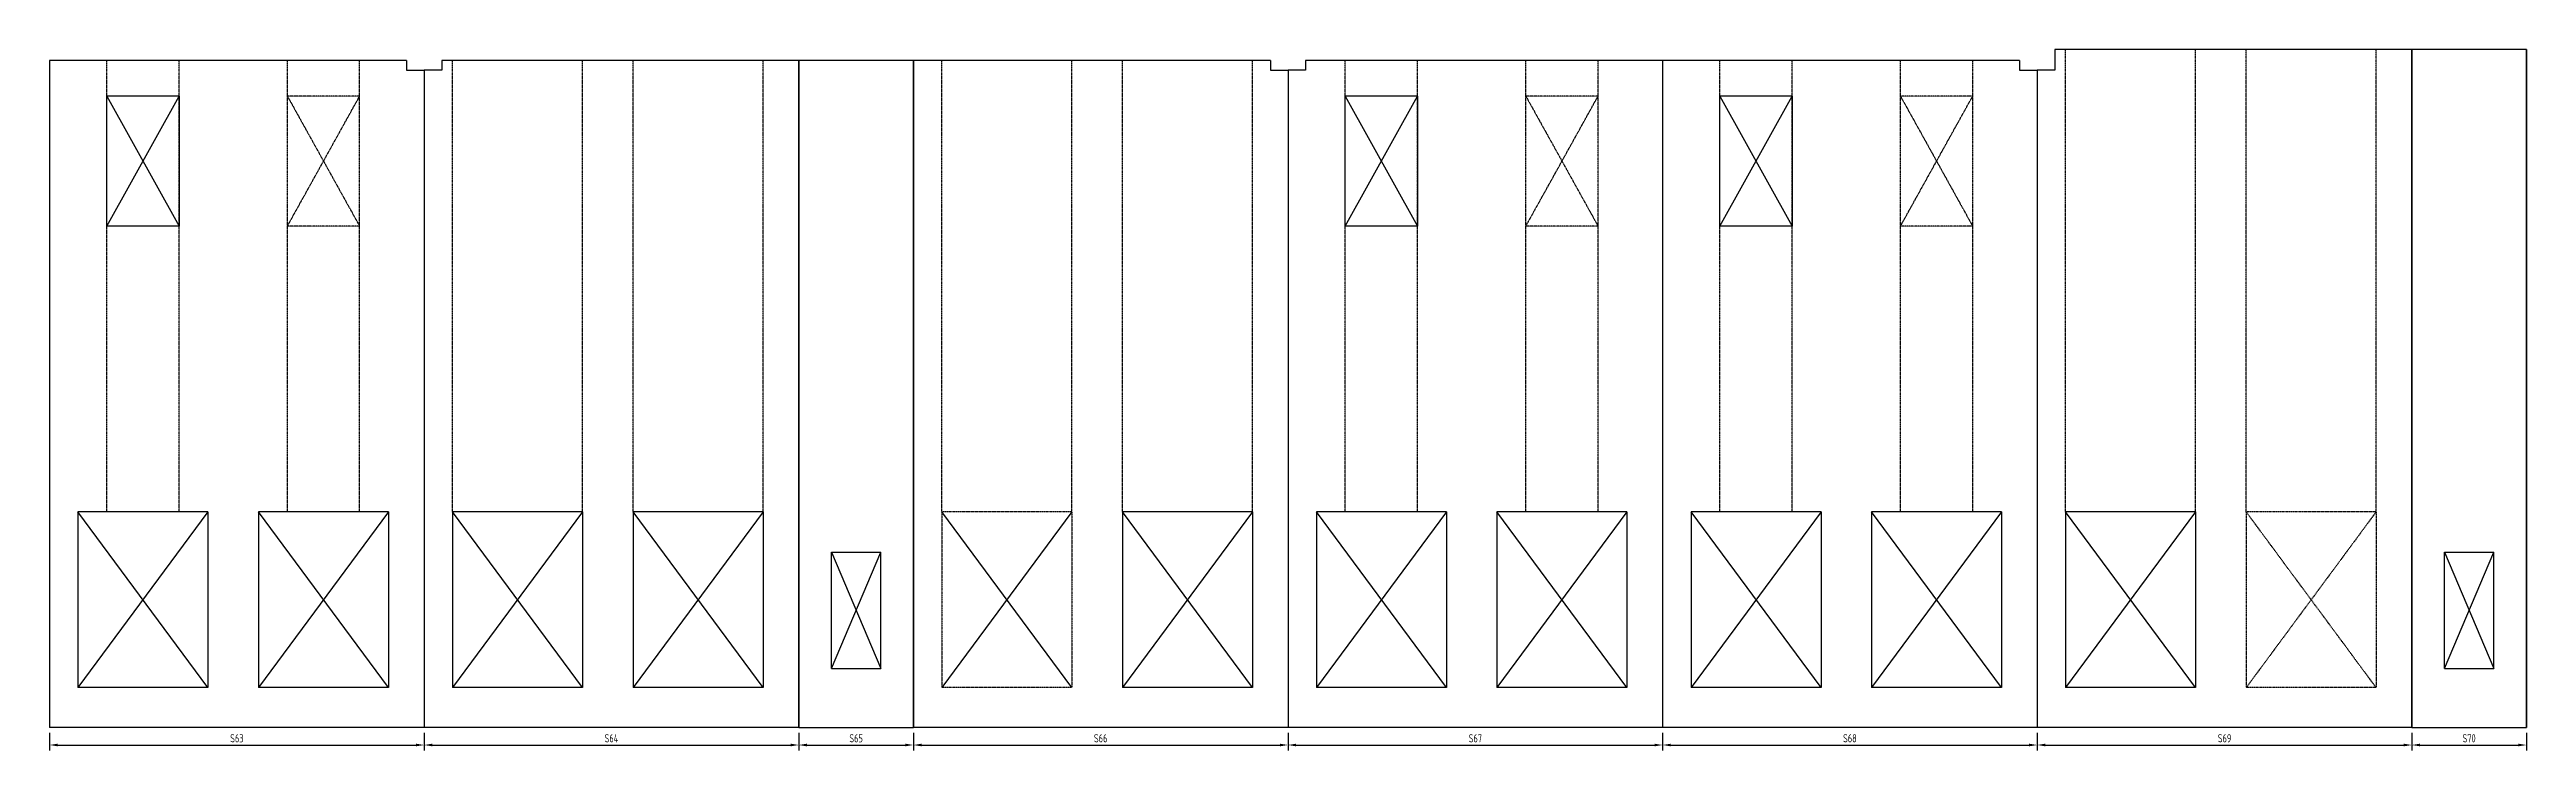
# Model space of a CAD drawing. Header units: inches. Extents: x -10781 to 50822, y -3854 to 38989.
# Drawn here: x 16520 to 18578, y 27182 to 27765 of the extents above; entities that cross this region are included whole.
import ezdxf

# ---------------------------------------------------------------- set-up
doc = ezdxf.new("R2010")
doc.units = ezdxf.units.IN
doc.header["$LTSCALE"] = 0.025
doc.header["$MEASUREMENT"] = 0
doc.linetypes.add('HIDDEN', pattern=[6, 3, -3])
doc.layers.get('Defpoints').update_dxf_attribs({"linetype": 'CONTINUOUS'})
for name, color, linetype in [('0-35', 3, 'CONTINUOUS'), ('0-50', 10, 'CONTINUOUS'), ('hidden', 7, 'HIDDEN')]:
    doc.layers.add(name, color=color, linetype=linetype)
doc.styles.add('AR', font='ARCHQUIK.shx', dxfattribs={"width": 0.8})
doc.dimstyles.new('CADS_DIM_48', dxfattribs={"dimscale": 48, "dimtxt": 0.09375, "dimasz": 0.09375, "dimexe": 0.0625, "dimexo": 0.0625, "dimgap": 0.09375, "dimtad": 0, "dimtih": 1, "dimtoh": 1, "dimzin": 1, "dimdsep": 46, "dimlunit": 4, "dimtxsty": 'AR', "dimblk": 'CLOSED', "dimcen": 0.1875, "dimadec": 0, "dimazin": 0, "dimtfac": 1, "dimtofl": 0, "dimtmove": 0, "dimatfit": 1, "dimldrblk": 'DOTBLANK', "dimfxl": 1, "dimtzin": 0, "dimarcsym": 0})

msp = doc.modelspace()

# ---------------------------------------------------------------- blocks, each defined once
blk = doc.blocks.new('*D487')
at = {"layer": '0-35', "color": 0, "lineweight": -2, "transparency": 16777216}
for p, q in [((16520.1, 27197.1), (16520.1, 27182.4)), ((16526.8, 27186.9), (16824.6, 27186.9)), ((16831.3, 27197.1), (16831.3, 27182.4))]:
    blk.add_line(p, q, dxfattribs=at)
at = {"layer": '0-35', "color": 0, "transparency": 16777216}
for points in [[(16526.8, 27188), (16526.8, 27185.8), (16520.1, 27186.9)], [(16824.6, 27188), (16824.6, 27185.8), (16831.3, 27186.9)]]:
    blk.add_solid(points, dxfattribs=at)
at = {"layer": 'Defpoints', "color": 0, "transparency": 16777216}
for p in [(16520.1, 27201.6), (16831.3, 27201.6), (16831.3, 27186.9)]:
    blk.add_point(p, dxfattribs=at)
at = {"layer": '0-35', "color": 0, "transparency": 16777216, "insert": (16675.7, 27192.5), "char_height": 6.75, "attachment_point": 5, "style": 'AR'}
blk.add_mtext('S63', dxfattribs=at)
blk = doc.blocks.new('_DotBlank')
at = {"layer": '0-35', "color": 0, "lineweight": -2}
blk.add_line((-0.5, 0), (-1, 0), dxfattribs=at)
blk.add_circle((0, 0), 0.5, dxfattribs=at)
blk = doc.blocks.new('*D488')
at = {"layer": '0-35', "color": 0, "lineweight": -2, "transparency": 16777216}
for p, q in [((16831.3, 27197.1), (16831.3, 27182.4)), ((16838.1, 27186.9), (17135.8, 27186.9)), ((17142.6, 27197.1), (17142.6, 27182.4))]:
    blk.add_line(p, q, dxfattribs=at)
at = {"layer": '0-35', "color": 0, "transparency": 16777216}
for points in [[(16838.1, 27188), (16838.1, 27185.8), (16831.3, 27186.9)], [(17135.8, 27188), (17135.8, 27185.8), (17142.6, 27186.9)]]:
    blk.add_solid(points, dxfattribs=at)
at = {"layer": 'Defpoints', "color": 0, "transparency": 16777216}
for p in [(16831.3, 27201.6), (17142.6, 27201.6), (17142.6, 27186.9)]:
    blk.add_point(p, dxfattribs=at)
at = {"layer": '0-35', "color": 0, "transparency": 16777216, "insert": (16986.9, 27192.5), "char_height": 6.75, "attachment_point": 5, "style": 'AR'}
blk.add_mtext('S64', dxfattribs=at)
blk = doc.blocks.new('*D489')
at = {"layer": '0-35', "color": 0, "lineweight": -2, "transparency": 16777216}
for p, q in [((17142.6, 27197.1), (17142.6, 27182.4)), ((17149.3, 27186.9), (17231.1, 27186.9)), ((17237.8, 27197.1), (17237.8, 27182.4))]:
    blk.add_line(p, q, dxfattribs=at)
at = {"layer": '0-35', "color": 0, "transparency": 16777216}
for points in [[(17149.3, 27188), (17149.3, 27185.8), (17142.6, 27186.9)], [(17231.1, 27188), (17231.1, 27185.8), (17237.8, 27186.9)]]:
    blk.add_solid(points, dxfattribs=at)
at = {"layer": 'Defpoints', "color": 0, "transparency": 16777216}
for p in [(17142.6, 27201.6), (17237.8, 27201.6), (17237.8, 27186.9)]:
    blk.add_point(p, dxfattribs=at)
at = {"layer": '0-35', "color": 0, "transparency": 16777216, "insert": (17190.2, 27192.5), "char_height": 6.75, "attachment_point": 5, "style": 'AR'}
blk.add_mtext('S65', dxfattribs=at)
blk = doc.blocks.new('*D490')
at = {"layer": '0-35', "color": 0, "lineweight": -2, "transparency": 16777216}
for p, q in [((17237.8, 27197.1), (17237.8, 27182.4)), ((17244.6, 27186.9), (17542.3, 27186.9)), ((17549.1, 27197.1), (17549.1, 27182.4))]:
    blk.add_line(p, q, dxfattribs=at)
at = {"layer": '0-35', "color": 0, "transparency": 16777216}
for points in [[(17244.6, 27188), (17244.6, 27185.8), (17237.8, 27186.9)], [(17542.3, 27188), (17542.3, 27185.8), (17549.1, 27186.9)]]:
    blk.add_solid(points, dxfattribs=at)
at = {"layer": 'Defpoints', "color": 0, "transparency": 16777216}
for p in [(17237.8, 27201.6), (17549.1, 27201.6), (17549.1, 27186.9)]:
    blk.add_point(p, dxfattribs=at)
at = {"layer": '0-35', "color": 0, "transparency": 16777216, "insert": (17393.4, 27192.5), "char_height": 6.75, "attachment_point": 5, "style": 'AR'}
blk.add_mtext('S66', dxfattribs=at)
blk = doc.blocks.new('*D491')
at = {"layer": '0-35', "color": 0, "lineweight": -2, "transparency": 16777216}
for p, q in [((17549.1, 27197.1), (17549.1, 27182.4)), ((17555.8, 27186.9), (17853.6, 27186.9)), ((17860.3, 27197.1), (17860.3, 27182.4))]:
    blk.add_line(p, q, dxfattribs=at)
at = {"layer": '0-35', "color": 0, "transparency": 16777216}
for points in [[(17555.8, 27188), (17555.8, 27185.8), (17549.1, 27186.9)], [(17853.6, 27188), (17853.6, 27185.8), (17860.3, 27186.9)]]:
    blk.add_solid(points, dxfattribs=at)
at = {"layer": 'Defpoints', "color": 0, "transparency": 16777216}
for p in [(17549.1, 27201.6), (17860.3, 27201.6), (17860.3, 27186.9)]:
    blk.add_point(p, dxfattribs=at)
at = {"layer": '0-35', "color": 0, "transparency": 16777216, "insert": (17704.7, 27192.5), "char_height": 6.75, "attachment_point": 5, "style": 'AR'}
blk.add_mtext('S67', dxfattribs=at)
blk = doc.blocks.new('*D492')
at = {"layer": '0-35', "color": 0, "lineweight": -2, "transparency": 16777216}
for p, q in [((17860.3, 27197.1), (17860.3, 27182.4)), ((17867.1, 27186.9), (18164.8, 27186.9)), ((18171.6, 27197.1), (18171.6, 27182.4))]:
    blk.add_line(p, q, dxfattribs=at)
at = {"layer": '0-35', "color": 0, "transparency": 16777216}
for points in [[(17867.1, 27188), (17867.1, 27185.8), (17860.3, 27186.9)], [(18164.8, 27188), (18164.8, 27185.8), (18171.6, 27186.9)]]:
    blk.add_solid(points, dxfattribs=at)
at = {"layer": 'Defpoints', "color": 0, "transparency": 16777216}
for p in [(17860.3, 27201.6), (18171.6, 27201.6), (18171.6, 27186.9)]:
    blk.add_point(p, dxfattribs=at)
at = {"layer": '0-35', "color": 0, "transparency": 16777216, "insert": (18015.9, 27192.5), "char_height": 6.75, "attachment_point": 5, "style": 'AR'}
blk.add_mtext('S68', dxfattribs=at)
blk = doc.blocks.new('*D493')
at = {"layer": '0-35', "color": 0, "lineweight": -2, "transparency": 16777216}
for p, q in [((18171.6, 27197.1), (18171.6, 27182.4)), ((18178.3, 27186.9), (18476.1, 27186.9)), ((18482.8, 27197.1), (18482.8, 27182.4))]:
    blk.add_line(p, q, dxfattribs=at)
at = {"layer": '0-35', "color": 0, "transparency": 16777216}
for points in [[(18178.3, 27188), (18178.3, 27185.8), (18171.6, 27186.9)], [(18476.1, 27188), (18476.1, 27185.8), (18482.8, 27186.9)]]:
    blk.add_solid(points, dxfattribs=at)
at = {"layer": 'Defpoints', "color": 0, "transparency": 16777216}
for p in [(18171.6, 27201.6), (18482.8, 27201.6), (18482.8, 27186.9)]:
    blk.add_point(p, dxfattribs=at)
at = {"layer": '0-35', "color": 0, "transparency": 16777216, "insert": (18327.2, 27192.5), "char_height": 6.75, "attachment_point": 5, "style": 'AR'}
blk.add_mtext('S69', dxfattribs=at)
blk = doc.blocks.new('*D494')
at = {"layer": '0-35', "color": 0, "lineweight": -2, "transparency": 16777216}
for p, q in [((18482.8, 27197.1), (18482.8, 27182.4)), ((18489.6, 27186.9), (18571.3, 27186.9)), ((18578.1, 27197.1), (18578.1, 27182.4))]:
    blk.add_line(p, q, dxfattribs=at)
at = {"layer": '0-35', "color": 0, "transparency": 16777216}
for points in [[(18489.6, 27188), (18489.6, 27185.8), (18482.8, 27186.9)], [(18571.3, 27188), (18571.3, 27185.8), (18578.1, 27186.9)]]:
    blk.add_solid(points, dxfattribs=at)
at = {"layer": 'Defpoints', "color": 0, "transparency": 16777216}
for p in [(18482.8, 27201.6), (18578.1, 27201.6), (18578.1, 27186.9)]:
    blk.add_point(p, dxfattribs=at)
at = {"layer": '0-35', "color": 0, "transparency": 16777216, "insert": (18530.4, 27192.5), "char_height": 6.75, "attachment_point": 5, "style": 'AR'}
blk.add_mtext('S70', dxfattribs=at)

# ---------------------------------------------------------------- dimensions: what is measured, and where the dimension line sits
at = {"layer": '0-35'}
for base, p1, p2, text, picture, middle in [((16831.30233, 27186.8865), (16520.05233, 27201.58428), (16831.30233, 27201.58428), 'S63', '*D487', (16675.67733, 27192.5115)), ((17142.55233, 27186.8865), (16831.30233, 27201.58428), (17142.55233, 27201.58428), 'S64', '*D488', (16986.92733, 27192.5115)), ((17237.80233, 27186.8865), (17142.55233, 27201.58428), (17237.80233, 27201.58428), 'S65', '*D489', (17190.17733, 27192.5115)), ((17549.05233, 27186.8865), (17237.80233, 27201.58428), (17549.05233, 27201.58428), 'S66', '*D490', (17393.42733, 27192.5115)), ((17860.30233, 27186.8865), (17549.05233, 27201.58428), (17860.30233, 27201.58428), 'S67', '*D491', (17704.67733, 27192.5115)), ((18171.55233, 27186.8865), (17860.30233, 27201.58428), (18171.55233, 27201.58428), 'S68', '*D492', (18015.92733, 27192.5115)), ((18482.80233, 27186.8865), (18171.55233, 27201.58428), (18482.80233, 27201.58428), 'S69', '*D493', (18327.17733, 27192.5115)), ((18578.05233, 27186.8865), (18482.80233, 27201.58428), (18578.05233, 27201.58428), 'S70', '*D494', (18530.42733, 27192.5115))]:
    dim = msp.add_linear_dim(base=base, p1=p1, p2=p2, text=text, dimstyle='CADS_DIM_48', override={"dimscale": 72, "dimgap": 0.03125, "dimtad": 1, "dimtih": 0, "dimtoh": 0, "dimdec": 4, "dimtdec": 4, "dimtmove": 1}, dxfattribs=at)
    dim.commit()
    dim.dimension.update_dxf_attribs({"geometry": picture, "text_midpoint": middle})

# ---------------------------------------------------------------- linework, layer by layer
at = {"layer": '0-35'}
for p, q in [((18482.80233, 27764.58428), (18186.17733, 27764.58428)), ((18186.17733, 27764.58428), (18186.17733, 27747.58428)), ((18482.80233, 27764.58428), (18482.80233, 27201.58428)), ((18482.80233, 27201.58428), (18482.80233, 27764.58428)), ((18578.05233, 27764.58428), (18482.80233, 27764.58428)), ((18578.05233, 27201.58428), (18578.05233, 27764.58428)), ((18578.05233, 27764.58428), (18578.05233, 27201.58428)), ((16520.05233, 27755.58428), (16520.05233, 27201.58428)), ((16520.05233, 27755.58428), (16520.05233, 27201.58428)), ((16816.67733, 27755.58428), (16520.05233, 27755.58428)), ((16816.67733, 27755.58428), (16816.67733, 27747.58428)), ((16816.67733, 27747.58428), (16831.30233, 27747.58428)), ((16831.30233, 27747.58428), (16831.30233, 27201.58428)), ((16831.30233, 27747.58428), (16831.30233, 27201.58428)), ((16845.92733, 27747.58428), (16831.30233, 27747.58428)), ((17142.55233, 27755.58428), (16845.92733, 27755.58428)), ((16845.92733, 27755.58428), (16845.92733, 27747.58428)), ((17142.55233, 27755.58428), (17142.55233, 27201.58428)), ((17142.55233, 27201.58428), (17142.55233, 27755.58428)), ((17237.80233, 27755.58428), (17142.55233, 27755.58428)), ((17237.80233, 27201.58428), (17237.80233, 27755.58428)), ((17237.80233, 27755.58428), (17237.80233, 27201.58428)), ((17534.42733, 27755.58428), (17237.80233, 27755.58428)), ((17534.42733, 27755.58428), (17534.42733, 27747.58428)), ((17534.42733, 27747.58428), (17549.05233, 27747.58428)), ((17549.05233, 27747.58428), (17549.05233, 27201.58428)), ((17549.05233, 27747.58428), (17549.05233, 27201.58428)), ((17563.67733, 27747.58428), (17549.05233, 27747.58428)), ((17860.30233, 27755.58428), (17563.67733, 27755.58428)), ((17563.67733, 27755.58428), (17563.67733, 27747.58428)), ((17860.30233, 27755.58428), (17860.30233, 27201.58428)), ((18156.92733, 27755.58428), (17860.30233, 27755.58428)), ((17860.30233, 27747.58428), (17860.30233, 27201.58428)), ((18156.92733, 27755.58428), (18156.92733, 27747.58428)), ((18156.92733, 27747.58428), (18171.55233, 27747.58428)), ((18171.55233, 27747.58428), (18171.55233, 27201.58428)), ((18171.55233, 27747.58428), (18171.55233, 27201.58428)), ((18186.17733, 27747.58428), (18171.55233, 27747.58428)), ((16627.67733, 27725.83428), (16567.67733, 27725.83428)), ((16567.67733, 27725.83428), (16627.67733, 27617.83428)), ((16567.67733, 27617.83428), (16627.67733, 27725.83428)), ((16567.67733, 27617.83428), (16567.67733, 27725.83428)), ((16627.67733, 27725.83428), (16627.67733, 27617.83428)), ((17656.67733, 27725.83428), (17596.67733, 27725.83428)), ((17596.67733, 27725.83428), (17656.67733, 27617.83428)), ((17596.67733, 27617.83428), (17656.67733, 27725.83428)), ((17596.67733, 27617.83428), (17596.67733, 27725.83428)), ((17656.67733, 27725.83428), (17656.67733, 27617.83428)), ((17967.92733, 27725.83428), (17907.92733, 27725.83428)), ((17907.92733, 27725.83428), (17967.92733, 27617.83428)), ((17907.92733, 27617.83428), (17967.92733, 27725.83428)), ((17907.92733, 27617.83428), (17907.92733, 27725.83428)), ((17967.92733, 27725.83428), (17967.92733, 27617.83428)), ((16627.67733, 27617.83428), (16567.67733, 27617.83428)), ((17656.67733, 27617.83428), (17596.67733, 27617.83428)), ((17967.92733, 27617.83428), (17907.92733, 27617.83428)), ((16543.67733, 27380.58428), (16543.67733, 27234.58428)), ((16651.67733, 27380.58428), (16543.67733, 27380.58428)), ((16651.67733, 27380.58428), (16543.67733, 27234.58428)), ((16651.67733, 27234.58428), (16543.67733, 27380.58428)), ((16651.67733, 27380.58428), (16651.67733, 27234.58428)), ((16693.67733, 27380.58428), (16693.67733, 27234.58428)), ((16801.67733, 27380.58428), (16693.67733, 27380.58428)), ((16801.67733, 27380.58428), (16693.67733, 27234.58428)), ((16801.67733, 27234.58428), (16693.67733, 27380.58428)), ((16801.67733, 27380.58428), (16801.67733, 27234.58428)), ((16854.92733, 27380.58428), (16854.92733, 27234.58428)), ((16962.92733, 27380.58428), (16854.92733, 27380.58428)), ((16962.92733, 27380.58428), (16854.92733, 27234.58428)), ((16962.92733, 27234.58428), (16854.92733, 27380.58428)), ((16962.92733, 27380.58428), (16962.92733, 27234.58428)), ((17004.92733, 27380.58428), (17004.92733, 27234.58428)), ((17112.92733, 27380.58428), (17004.92733, 27380.58428)), ((17112.92733, 27380.58428), (17004.92733, 27234.58428)), ((17112.92733, 27234.58428), (17004.92733, 27380.58428)), ((17112.92733, 27380.58428), (17112.92733, 27234.58428)), ((17411.42733, 27380.58428), (17411.42733, 27234.58428)), ((17519.42733, 27380.58428), (17411.42733, 27380.58428)), ((17519.42733, 27380.58428), (17411.42733, 27234.58428)), ((17519.42733, 27234.58428), (17411.42733, 27380.58428)), ((17519.42733, 27380.58428), (17519.42733, 27234.58428)), ((17572.67733, 27380.58428), (17572.67733, 27234.58428)), ((17680.67733, 27380.58428), (17572.67733, 27380.58428)), ((17680.67733, 27380.58428), (17572.67733, 27234.58428)), ((17680.67733, 27234.58428), (17572.67733, 27380.58428)), ((17680.67733, 27380.58428), (17680.67733, 27234.58428)), ((17722.67733, 27380.58428), (17722.67733, 27234.58428)), ((17830.67733, 27380.58428), (17722.67733, 27380.58428)), ((17830.67733, 27380.58428), (17722.67733, 27234.58428)), ((17830.67733, 27234.58428), (17722.67733, 27380.58428)), ((17830.67733, 27380.58428), (17830.67733, 27234.58428)), ((17883.92733, 27380.58428), (17883.92733, 27234.58428)), ((17991.92733, 27380.58428), (17883.92733, 27380.58428)), ((17991.92733, 27380.58428), (17883.92733, 27234.58428)), ((17991.92733, 27234.58428), (17883.92733, 27380.58428)), ((17991.92733, 27380.58428), (17991.92733, 27234.58428)), ((18033.92733, 27380.58428), (18033.92733, 27234.58428)), ((18141.92733, 27380.58428), (18033.92733, 27380.58428)), ((18141.92733, 27380.58428), (18033.92733, 27234.58428)), ((18141.92733, 27234.58428), (18033.92733, 27380.58428)), ((18141.92733, 27380.58428), (18141.92733, 27234.58428)), ((18195.17733, 27380.58428), (18195.17733, 27234.58428)), ((18303.17733, 27380.58428), (18195.17733, 27380.58428)), ((18303.17733, 27380.58428), (18303.17733, 27234.58428)), ((17169.67733, 27250.58428), (17169.67733, 27347.08428)), ((17169.67733, 27347.08428), (17210.67733, 27347.08428)), ((17210.67733, 27250.58428), (17210.67733, 27347.08428)), ((18509.92733, 27250.58428), (18509.92733, 27347.08428)), ((18509.92733, 27347.08428), (18550.92733, 27347.08428)), ((18550.92733, 27250.58428), (18550.92733, 27347.08428)), ((17169.67733, 27250.58428), (17210.67733, 27250.58428)), ((18509.92733, 27250.58428), (18550.92733, 27250.58428)), ((16651.67733, 27234.58428), (16543.67733, 27234.58428)), ((16801.67733, 27234.58428), (16693.67733, 27234.58428)), ((16962.92733, 27234.58428), (16854.92733, 27234.58428)), ((17112.92733, 27234.58428), (17004.92733, 27234.58428)), ((17519.42733, 27234.58428), (17411.42733, 27234.58428)), ((17680.67733, 27234.58428), (17572.67733, 27234.58428)), ((17830.67733, 27234.58428), (17722.67733, 27234.58428)), ((17991.92733, 27234.58428), (17883.92733, 27234.58428)), ((18141.92733, 27234.58428), (18033.92733, 27234.58428)), ((18303.17733, 27234.58428), (18195.17733, 27234.58428)), ((16831.30233, 27201.58428), (16520.05233, 27201.58428)), ((17142.55233, 27201.58428), (16831.30233, 27201.58428)), ((17142.55233, 27201.58428), (17237.80233, 27201.58428)), ((17549.05233, 27201.58428), (17237.80233, 27201.58428)), ((17860.30233, 27201.58428), (17549.05233, 27201.58428)), ((18171.55233, 27201.58428), (17860.30233, 27201.58428)), ((18482.80233, 27201.58428), (18171.55233, 27201.58428)), ((18482.80233, 27201.58428), (18578.05233, 27201.58428))]:
    msp.add_line(p, q, dxfattribs=at)
at = {"layer": '0-50'}
for p, q in [((17369.42733, 27380.58428), (17261.42733, 27234.58428)), ((17369.42733, 27234.58428), (17261.42733, 27380.58428)), ((18303.17733, 27380.58428), (18195.17733, 27234.58428)), ((18303.17733, 27234.58428), (18195.17733, 27380.58428)), ((17169.67733, 27347.08428), (17210.67733, 27250.58428)), ((17169.67733, 27250.58428), (17210.67733, 27347.08428)), ((18509.92733, 27347.08428), (18550.92733, 27250.58428)), ((18509.92733, 27250.58428), (18550.92733, 27347.08428))]:
    msp.add_line(p, q, dxfattribs=at)
at = {"layer": 'hidden'}
for p, q in [((18195.17733, 27380.58428), (18195.17733, 27764.58428)), ((18303.17733, 27380.58428), (18303.17733, 27764.58428)), ((18345.17733, 27380.58428), (18345.17733, 27764.58428)), ((18453.17733, 27380.58428), (18453.17733, 27764.58428)), ((16567.67733, 27380.58428), (16567.67733, 27755.58428)), ((16627.67733, 27380.58428), (16627.67733, 27755.58428)), ((16717.67733, 27380.58428), (16717.67733, 27755.58428)), ((16777.67733, 27380.58428), (16777.67733, 27755.58428)), ((16854.92733, 27380.58428), (16854.92733, 27755.58428)), ((16962.92733, 27380.58428), (16962.92733, 27755.58428)), ((17004.92733, 27380.58428), (17004.92733, 27755.58428)), ((17112.92733, 27380.58428), (17112.92733, 27755.58428)), ((17261.42733, 27380.58428), (17261.42733, 27755.58428)), ((17369.42733, 27380.58428), (17369.42733, 27755.58428)), ((17411.42733, 27380.58428), (17411.42733, 27755.58428)), ((17519.42733, 27380.58428), (17519.42733, 27755.58428)), ((17596.67733, 27380.58428), (17596.67733, 27755.58428)), ((17656.67733, 27380.58428), (17656.67733, 27755.58428)), ((17746.67733, 27380.58428), (17746.67733, 27755.58428)), ((17806.67733, 27380.58428), (17806.67733, 27755.58428)), ((17907.92733, 27380.58428), (17907.92733, 27755.58428)), ((17967.92733, 27380.58428), (17967.92733, 27755.58428)), ((18057.92733, 27380.58428), (18057.92733, 27755.58428)), ((18117.92733, 27380.58428), (18117.92733, 27755.58428)), ((16777.67733, 27725.83428), (16717.67733, 27725.83428)), ((16717.67733, 27725.83428), (16777.67733, 27617.83428)), ((16717.67733, 27617.83428), (16777.67733, 27725.83428)), ((17806.67733, 27725.83428), (17746.67733, 27725.83428)), ((17746.67733, 27725.83428), (17806.67733, 27617.83428)), ((17746.67733, 27617.83428), (17806.67733, 27725.83428)), ((18117.92733, 27725.83428), (18057.92733, 27725.83428)), ((18057.92733, 27725.83428), (18117.92733, 27617.83428)), ((18057.92733, 27617.83428), (18117.92733, 27725.83428)), ((16777.67733, 27617.83428), (16717.67733, 27617.83428)), ((17806.67733, 27617.83428), (17746.67733, 27617.83428)), ((18117.92733, 27617.83428), (18057.92733, 27617.83428)), ((17261.42733, 27380.58428), (17261.42733, 27234.58428)), ((17369.42733, 27380.58428), (17261.42733, 27380.58428)), ((17369.42733, 27380.58428), (17369.42733, 27234.58428)), ((18345.17733, 27380.58428), (18345.17733, 27234.58428)), ((18453.17733, 27380.58428), (18345.17733, 27380.58428)), ((18453.17733, 27380.58428), (18345.17733, 27234.58428)), ((18453.17733, 27234.58428), (18345.17733, 27380.58428)), ((18453.17733, 27380.58428), (18453.17733, 27234.58428)), ((17369.42733, 27234.58428), (17261.42733, 27234.58428)), ((18453.17733, 27234.58428), (18345.17733, 27234.58428))]:
    msp.add_line(p, q, dxfattribs=at)

msp.set_redraw_order([(e.dxf.handle, doc.entitydb.next_handle()) for e in msp.query("TEXT MTEXT ATTDEF DIMENSION ARC_DIMENSION")])  # texts and dimensions are drawn at this point

doc.saveas('drawing.dxf')
